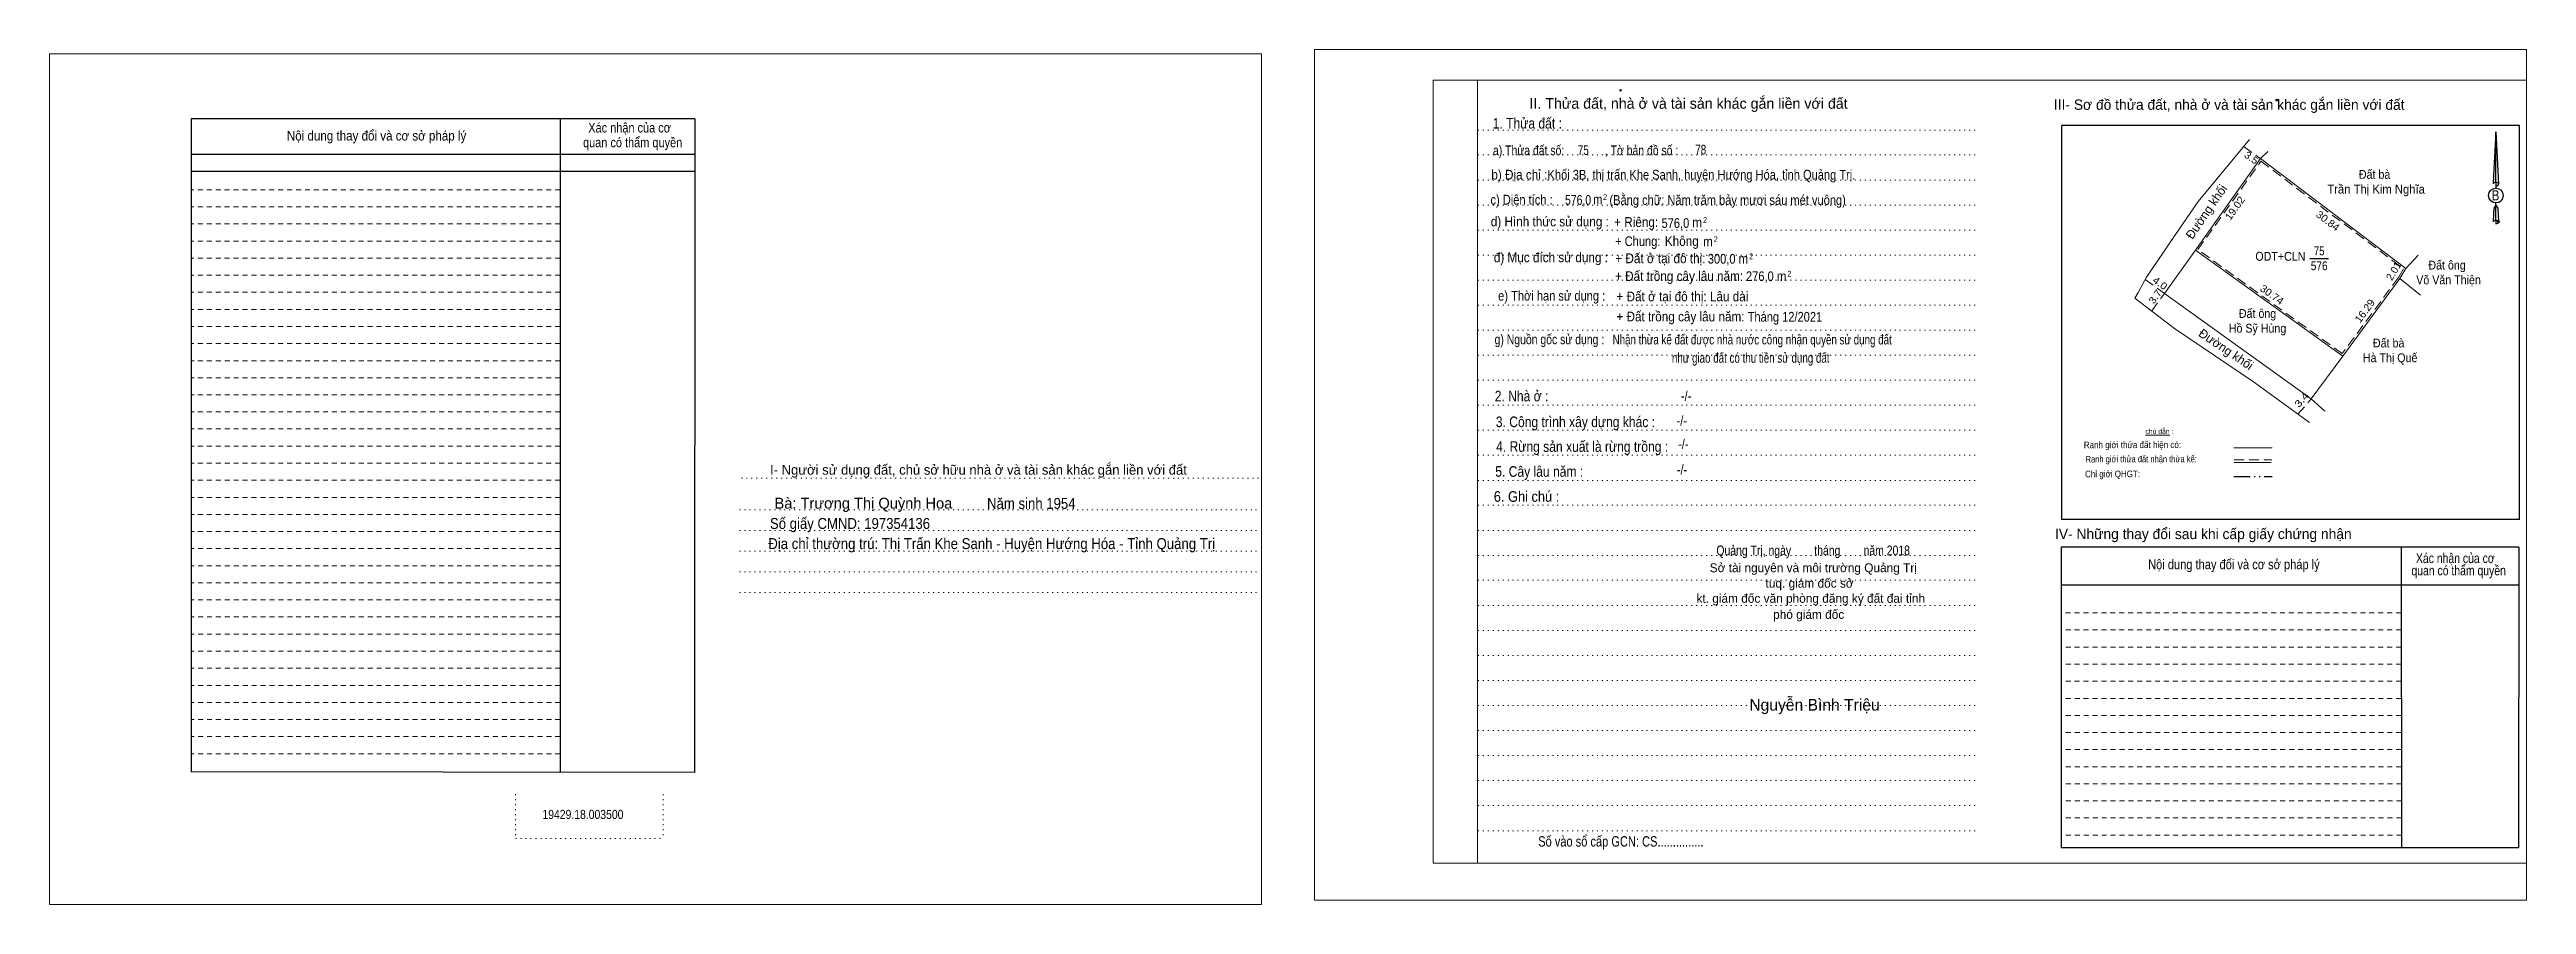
# Model space of a CAD drawing. Header units: metres. Extents: x 550494 to 551512, y 1838712 to 1838862.
# Drawn here: x 550494.3 to 550913.7, y 1838711.8 to 1838856.5 of the extents above; entities that cross this region are included whole.
import ezdxf
from ezdxf.enums import TextEntityAlignment as Align

# ---------------------------------------------------------------- set-up
doc = ezdxf.new("R2010")
doc.units = ezdxf.units.M
doc.header["$LTSCALE"] = 0.56
doc.header["$PDMODE"] = 32
doc.header["$PDSIZE"] = 0.28
for name, pattern in [('DASH_DOUBLE_DOT', [9.2, 5, -1.2, 0.3, -1.2, 0.3, -1.2]), ('DOTTED', [1.5, 0.3, -1.2]), ('MEDIUM_DASHED', [4.5, 3, -1.5]), ('SHORT_DASHED', [2.7, 1.5, -1.2])]:
    doc.linetypes.add(name, pattern=pattern)
for name, color, linetype, lineweight in [('1', 7, 'DOTTED', 13), ('10', 7, 'Continuous', 13), ('18', 7, 'Continuous', 25), ('2', 7, 'SHORT_DASHED', 13), ('28', 7, 'Continuous', 25), ('5', 7, 'Continuous', 13), ('55', 7, 'Continuous', 13)]:
    doc.layers.add(name, color=color, linetype=linetype, lineweight=lineweight)

msp = doc.modelspace()

# ---------------------------------------------------------------- texts
at = {"layer": '10'}
for s, height, rotation, width, p in [('3.5', 1.2, 324.538, 1.1, (550866.7719, 1838837.6851)), ('19.02', 1.25, 54.504, 1.05, (550864.8302, 1838829.2771)), ('30.84', 1.25, 322.933, 1.05, (550879.6933, 1838826.9927)), ('4.0', 1.2, 324.495, 1.15, (550851.3065, 1838816.4563)), ('30.74', 1.25, 324.267, 1.05, (550870.24, 1838814.4862)), ('3.7', 1.2, 54.19, 1.1, (550851.3201, 1838814.3089)), ('16.29', 1.25, 53.587, 1.05, (550886.8354, 1838811.884)), ('3.4', 1.2, 48.798, 1.2, (550876.066, 1838796.7948))]:
    msp.add_text(s, height=height, rotation=rotation, dxfattribs=dict(at, width=width)).set_placement(p, align=Align.CENTER)
for s, height, rotation, p in [('Đường khối', 1.5, 55.538, (550860.1172, 1838828.6106)), ('2.01', 1.25, 59.231, (550891.7424, 1838818.6753)), ('Đường khối', 1.5, 325.886, (550862.4044, 1838805.1413))]:
    msp.add_text(s, height=height, rotation=rotation, dxfattribs=at).set_placement(p, align=Align.CENTER)
for s, width, p in [('Trần Thị Kim Nghĩa', 0.95, (550888.235, 1838832.11)), ('Đất bà ', 0.9, (550888.23, 1838834.61)), ('576', 0.85, (550878.6, 1838819.14)), ('75', 0.8, (550878.6, 1838821.66)), ('Đất ông ', 0.9, (550900.495, 1838819.26)), ('Võ Văn Thiện', 0.9, (550900.5, 1838816.76)), ('Đất ông', 0.9, (550868.16, 1838811.07)), ('Hồ Sỹ Hùng', 0.9, (550868.16, 1838808.57)), ('Hà Thị Quế', 0.9, (550890.61, 1838803.57)), ('Đất bà ', 0.9, (550890.61, 1838806.07))]:
    msp.add_text(s, height=1.5, dxfattribs=dict(at, width=width)).set_placement(p, align=Align.CENTER)
at = {"layer": '10', "width": 0.9}
msp.add_text('ODT+CLN ', height=1.5, dxfattribs=at).set_placement((550876.77, 1838820.74), align=Align.RIGHT)
at = {"layer": '10'}
for p in [(550847.9349, 1838815.36), (550847.9349, 1838815.36), (550847.9349, 1838815.36), (550867.4849, 1838800.25), (550867.4849, 1838800.25), (550867.4849, 1838800.25), (550877.2449, 1838797.35), (550877.2449, 1838797.35), (550877.2449, 1838797.35)]:
    msp.add_text('D', height=0.01, dxfattribs=at).set_placement(p, align=Align.CENTER)
at = {"layer": '18'}
for s, height, p in [('II. Thửa đất, nhà ở và tài sản khác gắn liền với đất', 1.8, (550771.83, 1838846.47)), ('Sở tài nguyên và môi trường Quảng Trị', 1.5, (550792.95, 1838768.03)), ('tuq. giám đốc sở', 1.5, (550792.32, 1838765.41)), ('kt. giám đốc văn phòng đăng ký đất đai tỉnh', 1.5, (550792.515, 1838762.85)), ('phó giám đốc', 1.5, (550792.165, 1838760.13)), ('Nguyễn Bình Triệu', 1.98, (550793.155, 1838744.59))]:
    msp.add_text(s, height=height, dxfattribs=at).set_placement(p, align=Align.CENTER)
for s, height, width, p in [('1. Thửa đất :', 1.8, 0.85, (550744.535, 1838843.11)), ('a) Thửa đất số:              , Tờ bản đồ số : ', 1.65, 0.8, (550754.65, 1838838.61)), ('75', 1.65, 0.75, (550754.005, 1838838.65)), ('78', 1.65, 0.75, (550773.895, 1838838.73)), ('b) Địa chỉ : ', 1.65, 0.9, (550743.46, 1838834.49)), (' Khối 3B, thị trấn Khe Sanh, huyện Hướng Hóa, tỉnh Quảng Trị.', 1.65, 0.85, (550773.745, 1838834.48)), ('c) Diện tích :                                                   ', 1.65, 0.85, (550756.845, 1838830.25)), ('576,0', 1.65, 0.8, (550753.125, 1838830.21)), (' m', 1.65, 0.85, (550756.195, 1838830.29)), ('2', 1, 0.75, (550757.695, 1838831.01)), ('(Bằng chữ: Năm trăm bảy mươi sáu mét vuông)', 1.65, 0.85, (550778.445, 1838830.2)), ('B', 1.728, 0.85, (550908.455, 1838830.95)), ('d) Hình thức sử dụng :', 1.65, 0.9, (550748.345, 1838826.56)), ('+ Riêng: ', 1.65, 0.9, (550763.235, 1838826.47)), ('       + Chung:', 1.65, 0.85, (550761.41, 1838823.23)), ('576,0', 1.65, 0.85, (550769.605, 1838826.3)), ('Không', 1.65, 0.9, (550770.69, 1838823.25)), (' m', 1.65, 0.9, (550773.005, 1838826.42)), ('2', 1, 0.8, (550774.62, 1838827.14)), ('2', 1, 0.8, (550776.43, 1838823.89)), ('đ) Mục đích sử dụng :', 1.65, 0.9, (550748.525, 1838820.49)), ('+ Đất ở tại đô thị: ', 1.65, 0.9, (550767.34, 1838820.33)), (' m', 1.65, 0.9, (550774.835, 1838823.17)), ('300,0', 1.65, 0.85, (550777.435, 1838820.25)), (' m', 1.65, 0.9, (550780.835, 1838820.26)), ('2', 1, 0.8, (550782.43, 1838820.98)), ('+ Đất trồng cây lâu năm: ', 1.65, 0.9, (550770.5, 1838817.32)), ('276,0', 1.65, 0.85, (550783.905, 1838817.3)), (' m', 1.65, 0.9, (550787.305, 1838817.31)), ('2', 1, 0.8, (550788.9, 1838818.03)), ('e) Thời hạn sử dụng :', 1.65, 0.85, (550748.655, 1838813.99)), ('+ Đất trồng cây lâu năm: ', 1.65, 0.9, (550770.74, 1838810.48)), ('+ Đất ở tại đô thị: Lâu dài', 1.65, 0.9, (550770.79, 1838813.88)), ('Tháng 12/2021', 1.65, 0.85, (550788.145, 1838810.43)), ('g) Nguồn gốc sử dụng :', 1.65, 0.8, (550748.27, 1838806.61)), ('Nhận thừa kế đất được nhà nước công nhận quyền sử dụng đất', 1.65, 0.75, (550782.6, 1838806.58)), ('như giao đất có thu tiền sử dụng đất', 1.65, 0.75, (550782.355, 1838803.48)), ('2. Nhà ở :', 1.8, 0.85, (550743.555, 1838796.94)), ('3. Công trình xây dựng khác :', 1.8, 0.85, (550752.68, 1838792.58)), ('4. Rừng sản xuất là rừng trồng :', 1.8, 0.85, (550753.815, 1838788.4)), ('5. Cây lâu năm :', 1.8, 0.85, (550746.55, 1838784.18)), ('6. Ghi chú :', 1.8, 0.9, (550744.395, 1838779.94)), ('Quảng Trị, ngày        tháng        năm 2018', 1.65, 0.8, (550792.925, 1838770.89)), ('19429.18.003500', 1.55, 0.85, (550584.645, 1838726.25)), ('Số vào sổ cấp GCN: CS...............', 1.75, 0.8, (550760.37, 1838721.59))]:
    msp.add_text(s, height=height, dxfattribs=dict(at, width=width)).set_placement(p, align=Align.CENTER)
at = {"layer": '2'}
for s, width, p in [('Nội dung thay đổi và cơ sở pháp lý', 0.9, (550549.71, 1838841.09)), ('Nội dung thay đổi và cơ sở pháp lý', 0.9, (550549.71, 1838841.09)), (' quan có thẩm quyền', 0.85, (550592.805, 1838839.95)), (' quan có thẩm quyền', 0.85, (550592.805, 1838839.95)), ('Xác nhận của cơ', 0.85, (550592.545, 1838842.45)), ('Xác nhận của cơ', 0.85, (550592.545, 1838842.45))]:
    msp.add_text(s, height=1.63, dxfattribs=dict(at, width=width)).set_placement(p, align=Align.CENTER)
at = {"layer": '28'}
for s, height, p in [('III- Sơ đồ thửa đất, nhà ở và tài sản khác gắn liền với đất', 1.75, (550863.37, 1838846.29)), ('I- Người sử dụng đất, chủ sở hữu nhà ở và tài sản khác gắn liền với đất', 1.653, (550651.605, 1838784.53)), ('Bà: Trương Thị Quỳnh Hoa', 1.85, (550632.135, 1838778.78)), ('IV- Những thay đổi sau khi cấp giấy chứng nhận', 1.75, (550858.985, 1838773.63))]:
    msp.add_text(s, height=height, dxfattribs=at).set_placement(p, align=Align.CENTER)
for s, height, width, p in [('-/-', 1.65, 0.85, (550771.425, 1838797.04)), ('-/-', 1.65, 0.85, (550770.685, 1838792.84)), ('-/-', 1.65, 0.85, (550770.945, 1838788.9)), ('-/-', 1.65, 0.85, (550770.735, 1838784.58)), ('Năm sinh 1954', 1.85, 0.9, (550660.555, 1838778.74)), ('Số giấy CMND: 197354136', 1.85, 0.9, (550629.86, 1838775.35)), ('Địa chỉ thường trú: Thị Trấn Khe Sanh - Huyện Hướng Hóa - Tỉnh Quảng Trị', 1.855, 0.9, (550653.855, 1838771.94)), ('Nội dung thay đổi và cơ sở pháp lý', 1.65, 0.85, (550864.16, 1838768.53)), ('Xác nhận của cơ', 1.65, 0.8, (550901.645, 1838769.57)), (' quan có thẩm quyền', 1.65, 0.8, (550901.965, 1838767.49))]:
    msp.add_text(s, height=height, dxfattribs=dict(at, width=width)).set_placement(p, align=Align.CENTER)
at = {"layer": '55'}
msp.add_text('chú dẫn :', height=0.8323, rotation=359.976, dxfattribs=at).set_placement((550851.5448, 1838791.4488), align=Align.CENTER)
for s, height, width, p in [('Ranh giới thửa đất hiện có:', 1.13, 0.9, (550846.9838, 1838789.0276)), ('Ranh giới thửa đất nhận thừa kế:', 1.12, 0.85, (550848.4688, 1838786.621)), ('Chỉ giới QHGT:', 1.125, 0.9, (550843.6188, 1838784.1004))]:
    msp.add_text(s, height=height, rotation=0.127, dxfattribs=dict(at, width=width)).set_placement(p, align=Align.CENTER)

# ---------------------------------------------------------------- linework, layer by layer
at = {"layer": '1', "linetype": 'Continuous'}
for p, q in [((550728.59, 1838851.29), (550913.69, 1838851.29)), ((550728.59, 1838851.29), (550728.59, 1838718.79)), ((550913.69, 1838851.29), (550913.69, 1838717.67)), ((550728.59, 1838718.79), (550913.69, 1838718.79))]:
    msp.add_line(p, q, dxfattribs=at)
at = {"layer": '1'}
for p, q in [((550736.09, 1838851.29), (550736.09, 1838718.79)), ((550736.09, 1838851.29), (550736.09, 1838718.79)), ((550736.17, 1838842.87), (550820.71, 1838842.87)), ((550736.17, 1838838.65), (550820.71, 1838838.65)), ((550736.17, 1838834.41), (550820.71, 1838834.41)), ((550736.17, 1838830.17), (550820.71, 1838830.17)), ((550736.17, 1838825.93), (550820.71, 1838825.93)), ((550736.17, 1838821.69), (550820.71, 1838821.69)), ((550736.17, 1838817.47), (550820.71, 1838817.47)), ((550736.17, 1838813.23), (550820.71, 1838813.23)), ((550736.17, 1838808.99), (550820.71, 1838808.99)), ((550736.17, 1838804.75), (550820.71, 1838804.75)), ((550736.17, 1838800.53), (550820.71, 1838800.53)), ((550736.17, 1838796.29), (550820.71, 1838796.29)), ((550736.17, 1838792.05), (550820.71, 1838792.05)), ((550736.17, 1838787.81), (550820.71, 1838787.81)), ((550611.47, 1838783.97), (550699.53, 1838783.97)), ((550736.17, 1838783.57), (550820.71, 1838783.57)), ((550611.18, 1838778.57), (550699.23, 1838778.57)), ((550736.17, 1838779.35), (550820.71, 1838779.35)), ((550611.18, 1838775.07), (550699.23, 1838775.07)), ((550736.17, 1838775.11), (550820.71, 1838775.11)), ((550611.18, 1838771.57), (550699.23, 1838771.57)), ((550736.17, 1838770.87), (550820.71, 1838770.87)), ((550611.18, 1838768.07), (550699.23, 1838768.07)), ((550736.17, 1838766.65), (550820.71, 1838766.65)), ((550611.18, 1838764.57), (550699.23, 1838764.57)), ((550736.17, 1838762.41), (550820.71, 1838762.41)), ((550736.17, 1838758.15), (550820.71, 1838758.15)), ((550736.17, 1838753.93), (550820.71, 1838753.93)), ((550736.17, 1838749.71), (550820.71, 1838749.71)), ((550736.17, 1838745.45), (550820.71, 1838745.45)), ((550736.17, 1838741.21), (550820.71, 1838741.21)), ((550736.17, 1838736.99), (550820.71, 1838736.99)), ((550736.17, 1838732.75), (550820.71, 1838732.75)), ((550573.25, 1838730.43), (550573.25, 1838722.93)), ((550598.23, 1838730.43), (550598.23, 1838722.93)), ((550736.17, 1838728.51), (550820.71, 1838728.51)), ((550736.17, 1838724.27), (550820.71, 1838724.27)), ((550573.25, 1838722.93), (550598.23, 1838722.93))]:
    msp.add_line(p, q, dxfattribs=at)
at = {"layer": '1', "linetype": 'Continuous'}
for points in [[(550494.34, 1838711.79), (550699.54, 1838711.79), (550699.54, 1838855.79), (550494.34, 1838855.79)], [(550494.34, 1838855.79), (550699.54, 1838855.79), (550699.54, 1838711.79), (550494.34, 1838711.79)], [(550494.34, 1838711.79), (550699.54, 1838711.79), (550699.54, 1838855.79), (550494.34, 1838855.79)], [(550708.49, 1838712.49), (550913.69, 1838712.49), (550913.69, 1838856.49), (550708.49, 1838856.49)], [(550736.09, 1838851.29), (550913.69, 1838851.29), (550913.69, 1838718.79), (550736.09, 1838718.79)]]:
    msp.add_lwpolyline(points, close=True, dxfattribs=at)
at = {"layer": '10'}
for p, q in [((550858.11, 1838830.76), (550866.8, 1838841.24)), ((550869.88, 1838839.24), (550868.67, 1838838.03)), ((550857.63, 1838822.55), (550882.58, 1838804.6)), ((550893.28, 1838819.44), (550895.33, 1838821.68)), ((550847.93, 1838815.36), (550849.34, 1838817.97)), ((550892.25, 1838817.71), (550895.76, 1838814.9)), ((550852.4, 1838815.22), (550877.24, 1838797.35)), ((550867.48, 1838800.25), (550876.96, 1838793.35)), ((550879.58, 1838795.3), (550877.24, 1838797.35))]:
    msp.add_line(p, q, dxfattribs=at)
at = {"layer": '10', "linetype": 'MEDIUM_DASHED'}
for p, q in [((550865.82, 1838840.06), (550868.67, 1838838.03)), ((550849.12, 1838817.56), (550852.4, 1838815.22)), ((550850.25, 1838812.24), (550852.4, 1838815.22)), ((550874.99, 1838794.78), (550877.24, 1838797.35))]:
    msp.add_line(p, q, dxfattribs=at)
at = {"layer": '10', "lineweight": 25}
msp.add_line((550877.04, 1838821.15), (550880.17, 1838821.15), dxfattribs=at)
at = {"layer": '10'}
for points in [[(550868.67, 1838838.03), (550857.63, 1838822.55), (550852.4, 1838815.22)], [(550868.67, 1838838.03), (550893.28, 1838819.44), (550892.25, 1838817.71)], [(550858.11, 1838830.76), (550854.15, 1838824.99), (550849.34, 1838817.97)], [(550892.25, 1838817.71), (550882.58, 1838804.6), (550877.24, 1838797.35)], [(550867.48, 1838800.25), (550854.12, 1838809.3), (550847.36, 1838814.43), (550847.93, 1838815.36)]]:
    msp.add_lwpolyline(points, dxfattribs=at)
at = {"layer": '10', "linetype": 'MEDIUM_DASHED'}
msp.add_lwpolyline([(550868.74, 1838837.6), (550892.88, 1838819.36), (550892, 1838817.88), (550882.51, 1838805.02), (550858.05, 1838822.62)], close=True, dxfattribs=at)
at = {"layer": '18'}
for p, q in [((550908.5, 1838842.59), (550908.97, 1838833.73)), ((550908.5, 1838842.59), (550908.97, 1838833.73)), ((550908.5, 1838842.59), (550908.97, 1838833.73)), ((550908.12, 1838835.13), (550908.05, 1838833.75)), ((550908.5, 1838834.03), (550908.5, 1838833.69)), ((550908.5, 1838833.69), (550908.5, 1838833.43)), ((550908.5, 1838833.43), (550908.5, 1838833.09)), ((550908.5, 1838833.43), (550908.5, 1838833.09)), ((550908.5, 1838833.43), (550908.5, 1838833.09)), ((550908.97, 1838833.73), (550908.97, 1838833.75)), ((550908.5, 1838830.13), (550908.5, 1838830.53)), ((550908.5, 1838830.13), (550908.5, 1838830.53)), ((550908.5, 1838830.13), (550908.5, 1838830.53)), ((550908.5, 1838830.13), (550908.85, 1838829.63)), ((550908.5, 1838830.13), (550908.85, 1838829.63)), ((550908.5, 1838830.13), (550908.85, 1838829.63)), ((550908.85, 1838829.63), (550908.97, 1838827.33)), ((550908.85, 1838829.63), (550908.97, 1838827.33)), ((550908.85, 1838829.63), (550908.97, 1838827.33)), ((550908.5, 1838827.63), (550908.5, 1838827.29)), ((550908.5, 1838827.29), (550908.5, 1838827.03))]:
    msp.add_line(p, q, dxfattribs=at)
for points in [[(550908.5, 1838834.03), (550908.5, 1838842.59), (550908.12, 1838835.13)], [(550908.5, 1838827.63), (550908.5, 1838830.13), (550908.17, 1838829.63), (550908.12, 1838828.69), (550908.05, 1838827.33)]]:
    msp.add_lwpolyline(points, dxfattribs=at)
msp.add_ellipse((550908.5186, 1838831.7797), major_axis=(0, 1.258), ratio=0.983453, dxfattribs=at)
for centre, start_param, end_param in [((550908.519, 1838833.7182), 1.57079633, 3.07445202), ((550908.519, 1838833.7182), 0.06714063, 1.57079633), ((550908.519, 1838833.7182), 4.71238898, 6.28318531), ((550908.519, 1838827.2977), 2.49106941, 3.07427841), ((550908.519, 1838827.2977), 1.57079633, 2.49106941), ((550908.519, 1838827.2977), 0.06714063, 1.57079633), ((550908.519, 1838827.2977), 4.71238898, 6.28318531)]:
    msp.add_ellipse(centre, major_axis=(0.4535, 0), ratio=0.655448, start_param=start_param, end_param=end_param, dxfattribs=at)
msp.add_point((550908.97, 1838827.33), dxfattribs=at)
at = {"layer": '2', "linetype": 'Continuous', "lineweight": 25}
for p, q in [((550603.61, 1838844.75), (550518.34, 1838844.75)), ((550518.34, 1838844.75), (550518.34, 1838734.23)), ((550580.77, 1838844.75), (550580.8, 1838734.15)), ((550603.61, 1838838.71), (550518.45, 1838838.71)), ((550603.61, 1838835.83), (550518.45, 1838835.83))]:
    msp.add_line(p, q, dxfattribs=at)
at = {"layer": '2'}
for p, q in [((550580.77, 1838832.75), (550518.33, 1838832.75)), ((550580.77, 1838829.87), (550518.33, 1838829.87)), ((550580.77, 1838829.87), (550518.34, 1838829.87)), ((550580.77, 1838826.97), (550518.34, 1838826.97)), ((550580.77, 1838824.07), (550518.34, 1838824.07)), ((550580.77, 1838821.19), (550518.34, 1838821.19)), ((550580.77, 1838818.29), (550518.34, 1838818.29)), ((550580.77, 1838815.41), (550518.34, 1838815.41)), ((550580.78, 1838812.51), (550518.34, 1838812.51)), ((550580.78, 1838809.61), (550518.34, 1838809.61)), ((550580.78, 1838806.73), (550518.34, 1838806.73)), ((550580.79, 1838803.83), (550518.34, 1838803.83)), ((550580.79, 1838800.93), (550518.34, 1838800.93)), ((550580.79, 1838798.05), (550518.34, 1838798.05)), ((550580.79, 1838795.15), (550518.34, 1838795.15)), ((550580.79, 1838792.27), (550518.34, 1838792.27)), ((550580.79, 1838789.37), (550518.34, 1838789.37)), ((550580.79, 1838786.47), (550518.34, 1838786.47)), ((550580.79, 1838783.59), (550518.34, 1838783.59)), ((550580.79, 1838780.69), (550518.34, 1838780.69)), ((550580.79, 1838777.79), (550518.34, 1838777.79)), ((550580.79, 1838774.91), (550518.34, 1838774.91)), ((550580.8, 1838772.01), (550518.34, 1838772.01)), ((550580.8, 1838769.11), (550518.34, 1838769.11)), ((550580.8, 1838766.23), (550518.34, 1838766.23)), ((550580.8, 1838763.33), (550518.34, 1838763.33)), ((550580.81, 1838760.45), (550518.34, 1838760.45)), ((550580.81, 1838757.55), (550518.34, 1838757.55)), ((550892.47, 1838758.25), (550834.89, 1838758.25)), ((550580.81, 1838754.65), (550518.34, 1838754.65)), ((550892.47, 1838755.35), (550834.89, 1838755.35)), ((550580.81, 1838751.77), (550518.34, 1838751.77)), ((550892.47, 1838752.45), (550834.89, 1838752.45)), ((550892.47, 1838749.57), (550834.89, 1838749.57)), ((550580.81, 1838748.87), (550518.34, 1838748.87)), ((550580.81, 1838745.97), (550518.34, 1838745.97)), ((550892.48, 1838746.67), (550834.89, 1838746.67)), ((550580.81, 1838743.09), (550518.34, 1838743.09)), ((550892.49, 1838743.79), (550834.89, 1838743.79)), ((550892.49, 1838740.89), (550834.89, 1838740.89)), ((550580.81, 1838740.19), (550518.34, 1838740.19)), ((550580.81, 1838737.31), (550518.34, 1838737.31)), ((550892.49, 1838737.99), (550834.89, 1838737.99)), ((550892.49, 1838735.11), (550834.89, 1838735.11)), ((550892.5, 1838732.21), (550834.89, 1838732.21)), ((550892.5, 1838729.31), (550834.89, 1838729.31)), ((550892.51, 1838726.43), (550834.89, 1838726.43)), ((550892.51, 1838723.53), (550834.89, 1838723.53))]:
    msp.add_line(p, q, dxfattribs=at)
at = {"layer": '2', "linetype": 'Continuous', "lineweight": 25}
msp.add_lwpolyline([(550603.61, 1838844.75), (550603.56, 1838734.11), (550518.34, 1838734.23)], dxfattribs=at)
at = {"layer": '28'}
for p, q in [((550834.96, 1838843.61), (550834.96, 1838776.97)), ((550912.49, 1838776.97), (550834.96, 1838776.97)), ((550892.47, 1838772.27), (550892.51, 1838721.39)), ((550912.41, 1838772.27), (550912.37, 1838721.39)), ((550912.4, 1838765.81), (550834.89, 1838765.81)), ((550912.37, 1838721.39), (550834.89, 1838721.39))]:
    msp.add_line(p, q, dxfattribs=at)
at = {"layer": '28', "linetype": 'SHORT_DASHED', "lineweight": 13}
msp.add_line((550892.46, 1838761.13), (550834.89, 1838761.13), dxfattribs=at)
at = {"layer": '28'}
for points in [[(550912.49, 1838776.97), (550912.49, 1838843.61), (550834.96, 1838843.61)], [(550912.41, 1838772.27), (550834.89, 1838772.27), (550834.89, 1838721.39)]]:
    msp.add_lwpolyline(points, dxfattribs=at)
msp.add_point((550871.43, 1838847.93), dxfattribs=at)
at = {"layer": '5'}
msp.add_point((550760.31, 1838849.59), dxfattribs=at)
at = {"layer": '55'}
for p, q in [((550849.22, 1838791.23), (550853.29, 1838791.21)), ((550864.16, 1838789.07), (550870.66, 1838789.07)), ((550864.22, 1838786.59), (550870.46, 1838786.59)), ((550864.22, 1838786.59), (550870.46, 1838786.59))]:
    msp.add_line(p, q, dxfattribs=at)
at = {"layer": '55', "linetype": 'MEDIUM_DASHED'}
msp.add_line((550864.2, 1838787.03), (550870.6, 1838787.03), dxfattribs=at)
at = {"layer": '55', "linetype": 'DASH_DOUBLE_DOT', "lineweight": 25}
msp.add_line((550864.12, 1838784.21), (550870.62, 1838784.21), dxfattribs=at)

msp.set_redraw_order([(e.dxf.handle, doc.entitydb.next_handle()) for e in msp.query("TEXT MTEXT ATTDEF DIMENSION ARC_DIMENSION")])  # texts and dimensions are drawn at this point

doc.saveas('drawing.dxf')
